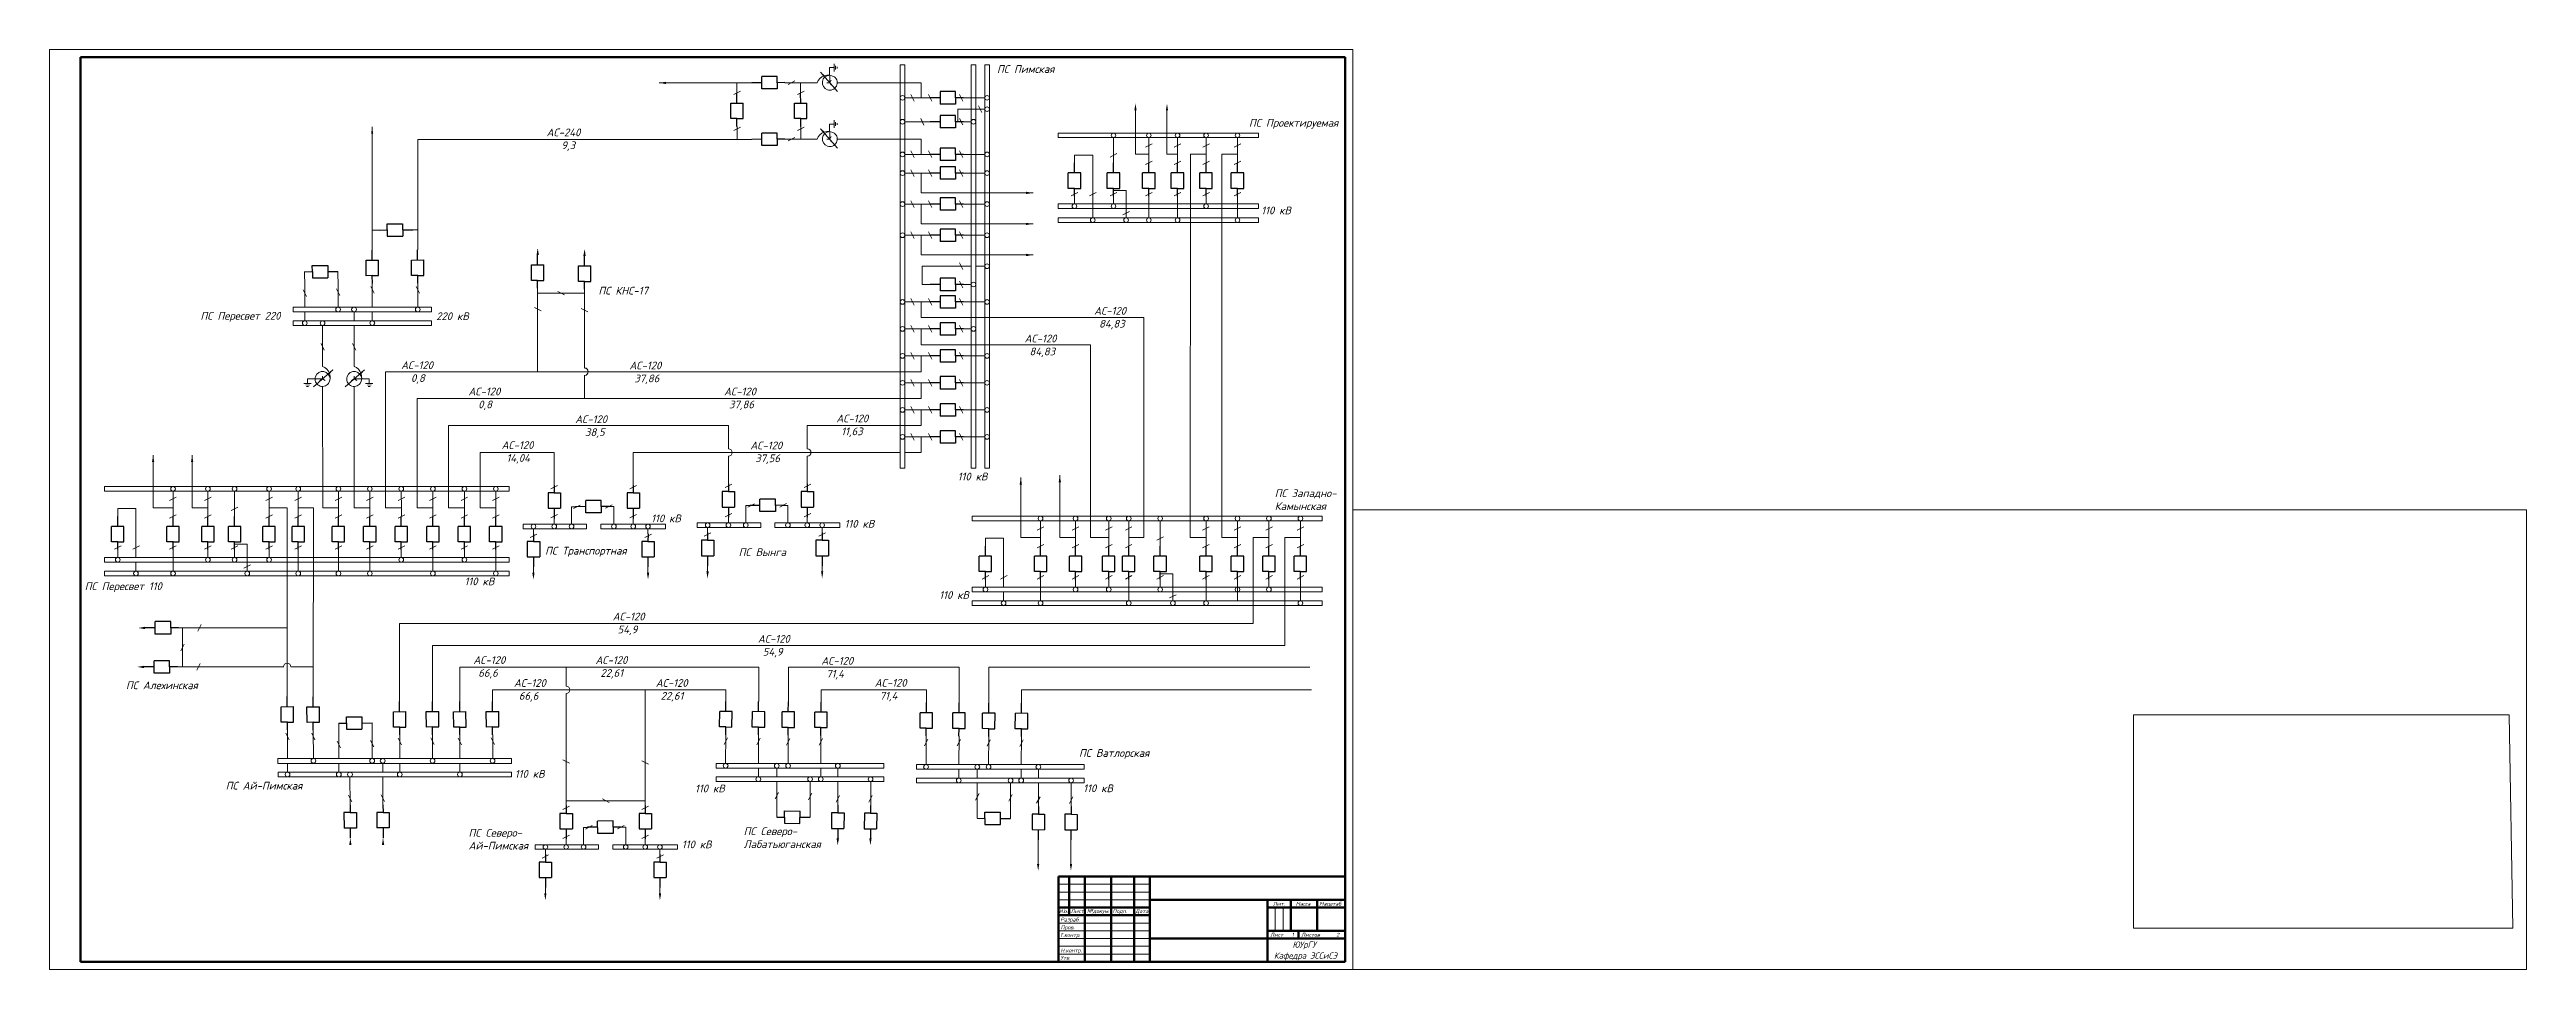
# Model space of a CAD drawing. Header units: millimetres. Extents: x 261 to 2717, y -1617 to -131.
# Drawn here: x 1118 to 2717, y -1617 to -1023 of the extents above; entities that cross this region are included whole.
import ezdxf

# ---------------------------------------------------------------- set-up
doc = ezdxf.new("R2010")
doc.units = ezdxf.units.MM
for name, color, linetype, lineweight in [('рамка толстая', 42, 'Continuous', 50), ('рамка тонкая', 93, 'Continuous', 20), ('текст', 6, 'Continuous', 30), ('тонкая', 7, 'Continuous', 20), ('штриховка', 2, 'Continuous', 20)]:
    doc.layers.add(name, color=color, linetype=linetype, lineweight=lineweight)
doc.layers.add('СХЕМА1', color=7, linetype='Continuous')
doc.styles.add('ГОСТ', font='isocpeui.ttf')
picture_1 = doc.add_image_def('image1.jpg', size_in_pixel=(1789, 701))

msp = doc.modelspace()

# ---------------------------------------------------------------- texts
at = {"layer": 'текст', "color": 18, "true_color": 0x000000, "style": 'ГОСТ'}
for s, height, p in [('Изм.', 2.5, (1769.5, -1581.1)), ('Лист', 2.5, (1777.1, -1581.1)), ('№докум.', 2.5, (1787.7, -1581)), ('Подп.', 2.5, (1804.2, -1581.1)), ('Дата', 2.5, (1818.9, -1581.1)), ('Лит.', 2.5, (1907.6, -1576.3)), ('Масса', 2.5, (1922.4, -1576.3)), ('Масштаб', 2.5, (1937.5, -1576.3)), ('Разраб.', 2.5, (1770.5, -1586.5)), ('Т.контр.', 2.5, (1770.1, -1596.5)), ('Пров.', 2.5, (1770.7, -1591.5)), ('Лист', 2.5, (1905.9, -1596.3)), ('1', 2.5, (1919.7, -1596.2)), ('Листов', 2.5, (1925.9, -1596.3)), ('2', 2.5, (1948.5, -1596.3)), ('Утв.', 2.5, (1770.6, -1611.2)), ('Н.контр.', 2.5, (1770.6, -1606.4)), ('Кафедра ЭССиСЭ', 4, (1908.3, -1610.5)), ('ЮУрГУ', 4, (1920.3, -1603.4))]:
    msp.add_text(s, height=height, dxfattribs=at).set_placement(p)
at = {"layer": 'текст', "color": 18, "lineweight": 15, "true_color": 0x000000, "char_height": 5, "attachment_point": 1, "style": 'ГОСТ'}
for s, width, gutter_width, heights, insert in [('ПС Пимская', 49.403, 12.5, [13.9], (1729.6, -1033.6)), ('ПС Проектируемая', 71.274, 12.5, [14.1], (1892.2, -1068.3)), ('АС-240\\P   9,3', 29.066, 20, [0], (1438.9, -1074.5)), ('110 кВ', 29.477, 12.5, [14.7], (1900.1, -1124.9)), ('ПС КНС-17', 49.403, 12.5, [13.9], (1472.4, -1176.7)), ('ПС Пересвет 220', 58.95, 12.5, [13.5], (1215.6, -1192.9)), ('220 кВ', 29.477, 12.5, [14.7], (1367.7, -1193.2)), (' АС-120\\P  84,83', 29.066, 20, [0], (1789.1, -1189.7)), (' АС-120\\P  84,83', 29.066, 20, [0], (1744.2, -1207.6)), (' АС-120\\P   0,8', 29.066, 20, [0], (1341.9, -1224.8)), (' АС-120\\P  37,86', 29.066, 20, [0], (1489.2, -1225)), (' АС-120\\P   0,8', 29.066, 20, [0], (1385.3, -1241.8)), (' АС-120\\P  37,86', 29.066, 20, [0], (1550.3, -1241.8)), ('АС-120\\P  38,5', 29.066, 20, [0], (1457.4, -1259.7)), (' АС-120\\P  11,63', 29.066, 20, [0], (1622.7, -1259.2)), (' АС-120\\P  14,04', 29.066, 20, [0], (1406.7, -1276.4)), (' АС-120\\P  37,56', 29.066, 20, [0], (1567.2, -1276.6)), ('110 кВ', 29.477, 12.5, [14.7], (1704.2, -1296.7)), ('ПС Западно-\\PКамынская', 49.403, 12.5, [13.9], (1908.8, -1307.5)), ('110 кВ', 29.477, 12.5, [14.7], (1506.4, -1323.7)), ('110 кВ', 29.477, 12.5, [14.7], (1631.2, -1327.2)), ('ПС Транспортная', 58.866, 12.5, [14.3], (1438, -1344.6)), ('ПС Вынга', 49.403, 12.5, [13.9], (1562.9, -1345.5)), ('ПС Пересвет 110', 59.728, 12.5, [13.7], (1140.9, -1367.5)), ('110 кВ', 29.477, 12.5, [14.7], (1386, -1364.4)), ('110 кВ', 29.477, 12.5, [14.7], (1692.3, -1373.2)), (' АС-120\\P  54,9', 29.066, 20, [0], (1478.4, -1387.1)), (' АС-120\\P  54,9', 29.066, 20, [0], (1572.1, -1401.5)), (' АС-120\\P  66,6', 29.066, 20, [0], (1388.5, -1415.2)), (' АС-120\\P  22,61', 29.066, 20, [0], (1467.3, -1415.2)), (' АС-120\\P  71,4', 29.066, 20, [0], (1613, -1415.7)), ('ПС Алехинская', 49.403, 12.5, [13.9], (1167.5, -1431.5)), (' АС-120\\P  66,6', 29.066, 20, [0], (1414.7, -1430)), (' АС-120\\P  22,61', 29.066, 20, [0], (1506.2, -1430)), (' АС-120\\P  71,4', 29.066, 20, [0], (1647.5, -1429.9)), ('ПС Ватлорская', 49.403, 12.5, [13.9], (1782.5, -1475.2)), ('ПС Ай-Пимская', 49.403, 12.5, [13.9], (1231.9, -1496.3)), ('110 кВ', 29.477, 12.5, [14.7], (1418.4, -1488.7)), ('110 кВ', 29.477, 12.5, [14.7], (1534.7, -1498.1)), ('110 кВ', 29.477, 12.5, [14.7], (1785.2, -1498)), ('ПС Северо-\\PАй-Пимская', 49.403, 12.5, [13.9], (1388.6, -1526.7)), ('110 кВ', 29.477, 12.5, [14.7], (1526.2, -1534.2)), ('ПС Северо-\\PЛабатьюганская', 49.403, 12.5, [13.9], (1566.1, -1525.7))]:
    msp.add_mtext_dynamic_manual_height_columns(s, width=width, gutter_width=gutter_width, heights=heights, dxfattribs=dict(at, insert=insert))

# ---------------------------------------------------------------- blocks, each defined once
blk = doc.blocks.new('Выключатель')
for p, q in [((0, 10), (0, 16.5)), ((-4, 0), (-4, 10)), ((-4, 10), (4, 10)), ((0, 0), (-4, 0)), ((0, 0), (4, 0)), ((0, -5), (0, 0)), ((4, 0), (4, 10))]:
    blk.add_line(p, q)

# ---------------------------------------------------------------- linework, layer by layer
at = {"lineweight": 15}
for p, q in [((1621.7, -1044.9), (1621.6, -1035.2)), ((1621.6, -1035.2), (1624.5, -1035.2)), ((1624.6, -1037.6), (1624.5, -1032.8)), ((1625.5, -1036.4), (1625.5, -1034)), ((1626.5, -1035.8), (1626.5, -1034.6)), ((1667.1, -1033.3), (1670.1, -1033.3)), ((1712.9, -1033.3), (1715.9, -1033.3)), ((1721.7, -1033.3), (1724.7, -1033.3)), ((1571.3, -1045), (1511.6, -1045)), ((1561.8, -1045), (1561.8, -1051.6)), ((1592.8, -1044.9), (1613.6, -1044.9)), ((1602.9, -1044.9), (1602.9, -1051.6)), ((1621.7, -1044.9), (1619.7, -1044.9)), ((1621.7, -1044.9), (1622.6, -1043.2)), ((1622.7, -1046.5), (1621.7, -1044.9)), ((1626.5, -1044.9), (1680.7, -1044.9)), ((1624.6, -1074.1), (1624.5, -1069.2)), ((1625.5, -1072.8), (1625.5, -1070.4)), ((1326.4, -1073.4), (1326.4, -1153)), ((1355.8, -1081.5), (1355.8, -1152.9)), ((1571.3, -1081.5), (1355.8, -1081.5)), ((1561.9, -1073.1), (1561.9, -1081.5)), ((1592.8, -1081.4), (1613.6, -1081.4)), ((1603, -1073.1), (1603, -1081.4)), ((1621.7, -1081.3), (1619.7, -1081.3)), ((1621.6, -1071.7), (1624.5, -1071.6)), ((1621.7, -1081.3), (1621.6, -1071.7)), ((1621.7, -1081.3), (1622.6, -1079.7)), ((1622.7, -1083), (1621.7, -1081.3)), ((1626.5, -1072.2), (1626.5, -1071)), ((1626.5, -1081.4), (1680.7, -1081.4)), ((1854.4, -1091.1), (1854.3, -1338.5)), ((1331.1, -1140.1), (1326.4, -1140.1)), ((1352.6, -1140), (1355.8, -1140)), ((1326.5, -1174.5), (1326.5, -1189.8)), ((1355.9, -1174.4), (1355.9, -1189.8)), ((1433.2, -1231.5), (1433.2, -1180.8)), ((1433.2, -1180.8), (1463.5, -1180.8)), ((1463.5, -1229.1), (1463.5, -1181.5)), ((1275.5, -1192.9), (1275.5, -1189.8)), ((1275.5, -1189.8), (1364.8, -1189.8)), ((1275.5, -1192.9), (1364.8, -1192.9)), ((1275.5, -1201.6), (1275.5, -1198.6)), ((1275.5, -1198.6), (1364.8, -1198.6)), ((1294.5, -1198.6), (1294.5, -1198.6)), ((1314.8, -1189.8), (1314.8, -1189.8)), ((1314.8, -1198.6), (1314.8, -1192.9)), ((1326.5, -1192.9), (1326.5, -1198.6)), ((1364.8, -1189.8), (1364.8, -1192.9)), ((1364.8, -1198.6), (1364.8, -1201.6)), ((1680.7, -1196.6), (1824.4, -1196.6)), ((1824.4, -1196.6), (1824.4, -1338.5)), ((1275.5, -1201.6), (1364.8, -1201.6)), ((1294.4, -1228.1), (1294.4, -1201.6)), ((1314.8, -1228.1), (1314.8, -1201.6)), ((1680.7, -1214.1), (1790, -1214.1)), ((1790, -1338.5), (1790, -1214.1)), ((1287.1, -1239.1), (1282.3, -1239.1)), ((1285.9, -1240.1), (1283.5, -1240)), ((1285.3, -1241), (1284.1, -1241)), ((1294.4, -1236.2), (1284.7, -1236.2)), ((1284.7, -1236.2), (1284.7, -1239.1)), ((1292.7, -1237.2), (1294.4, -1236.2)), ((1294.4, -1236.2), (1294.4, -1234.3)), ((1294.4, -1236.2), (1296.1, -1237.2)), ((1294.5, -1319.3), (1294.4, -1241.1)), ((1313.1, -1237.2), (1314.8, -1236.2)), ((1314.8, -1236.2), (1314.8, -1234.3)), ((1314.8, -1236.2), (1324.5, -1236.2)), ((1314.8, -1236.2), (1316.5, -1237.2)), ((1314.8, -1319.3), (1314.8, -1241.1)), ((1322.1, -1239.1), (1326.9, -1239.1)), ((1323.3, -1240.1), (1325.7, -1240)), ((1323.9, -1241), (1325.1, -1241)), ((1324.5, -1236.2), (1324.5, -1239.1)), ((1335.1, -1319.3), (1335.1, -1231.5)), ((1680.7, -1231.5), (1335.1, -1231.5)), ((1463.5, -1248.9), (1463.5, -1233.8)), ((1355.4, -1319.3), (1355.4, -1248.9)), ((1680.7, -1248.9), (1355.4, -1248.9)), ((1375.7, -1319.3), (1375.7, -1266.3)), ((1556.3, -1266.3), (1375.7, -1266.3)), ((1680.7, -1266.3), (1607.2, -1266.3)), ((1185.1, -1319.3), (1185.1, -1285.4)), ((1396.1, -1319.3), (1396.1, -1283.7)), ((1396.1, -1283.7), (1443.9, -1283.7)), ((1494.9, -1283.7), (1667.1, -1283.7)), ((1670.1, -1283.7), (1680.7, -1283.7)), ((1414.8, -1308.6), (1414.8, -1305.6)), ((1745, -1338.5), (1745, -1299.9)), ((1770.1, -1338.5), (1770.1, -1298.4)), ((1271.6, -1319.3), (1271.6, -1441.3)), ((1288.3, -1441.4), (1288.5, -1319.3)), ((1939.5, -1324.8), (1939.5, -1327.8)), ((1895, -1338.5), (1895, -1394)), ((1915.3, -1338.5), (1915.3, -1408.4)), ((1414.8, -1354.4), (1414.8, -1351.4)), ((1414.8, -1363.3), (1414.8, -1360.3)), ((1939.5, -1370.6), (1939.5, -1373.6)), ((1939.5, -1379.5), (1939.5, -1382.5)), ((1204, -1422.1), (1204, -1396.9)), ((1271.6, -1396.9), (1204.6, -1396.9)), ((1344.1, -1444.5), (1344.1, -1394)), ((1344.1, -1394), (1895, -1394)), ((1269.3, -1422.1), (1204, -1422.1)), ((1288.4, -1422.1), (1274, -1422.1)), ((1365.3, -1444.4), (1365.3, -1408.4)), ((1365.3, -1408.4), (1915.3, -1408.4)), ((1382.9, -1444.5), (1382.9, -1422.3)), ((1382.9, -1422.3), (1575.9, -1422.3)), ((1451.6, -1422.3), (1451.6, -1434.5)), ((1575.9, -1444.5), (1575.9, -1422.3)), ((1595, -1444.7), (1595, -1422.3)), ((1595, -1422.3), (1705.3, -1422.3)), ((1705.3, -1422.3), (1705.2, -1445.3)), ((1724.4, -1445.5), (1724.4, -1422.3)), ((1724.4, -1422.3), (1931.5, -1422.3)), ((1554.7, -1436.9), (1404.1, -1436.9)), ((1404.1, -1436.9), (1404.1, -1444.4)), ((1502.6, -1436.9), (1502.6, -1508.5)), ((1554.7, -1444.4), (1554.7, -1436.9)), ((1616.1, -1444.8), (1616.1, -1436.9)), ((1616.1, -1436.9), (1684.1, -1436.9)), ((1684.1, -1436.9), (1684.1, -1445.2)), ((1745.5, -1445.6), (1745.5, -1436.9)), ((1745.5, -1436.9), (1932.6, -1436.9)), ((1451.6, -1439.2), (1451.6, -1508.5)), ((1344.3, -1466), (1344.3, -1481.3)), ((1365.4, -1465.9), (1365.4, -1481.3)), ((1383, -1466), (1383, -1481.3)), ((1404.2, -1465.9), (1404.2, -1481.3)), ((1265.6, -1481.3), (1416.3, -1481.3)), ((1265.6, -1481.3), (1265.6, -1484.4)), ((1265.7, -1484.4), (1265.6, -1484.4)), ((1265.6, -1484.4), (1416.3, -1484.4)), ((1344.3, -1484.4), (1344.3, -1490)), ((1383, -1484.4), (1383, -1490)), ((1416.3, -1484.4), (1416.3, -1481.3)), ((1548.4, -1484.4), (1548.4, -1484.4)), ((1548.4, -1487.4), (1548.4, -1484.4)), ((1548.4, -1484.4), (1656.5, -1484.4)), ((1656.5, -1487.4), (1656.5, -1484.4)), ((1677.7, -1485.1), (1677.7, -1485.1)), ((1677.7, -1488.2), (1677.7, -1485.1)), ((1677.7, -1485.1), (1785.8, -1485.1)), ((1785.8, -1488.2), (1785.8, -1485.1)), ((1265.7, -1490), (1416.3, -1490)), ((1265.7, -1490), (1265.7, -1493.1)), ((1265.7, -1493.1), (1265.7, -1493.1)), ((1265.7, -1493.1), (1416.3, -1493.1)), ((1416.3, -1493.1), (1416.3, -1490)), ((1548.3, -1493.1), (1548.3, -1493.1)), ((1548.3, -1496.2), (1548.3, -1493.1)), ((1548.3, -1493.1), (1656.5, -1493.1)), ((1548.3, -1496.2), (1656.5, -1496.2)), ((1548.4, -1487.4), (1656.5, -1487.4)), ((1626.9, -1493.1), (1626.9, -1487.4)), ((1626.9, -1511.4), (1626.9, -1496.2)), ((1648.1, -1511.6), (1648.1, -1496.2)), ((1656.5, -1496.2), (1656.5, -1493.1)), ((1677.7, -1488.2), (1785.8, -1488.2)), ((1677.7, -1493.9), (1677.7, -1493.9)), ((1677.7, -1496.9), (1677.7, -1493.9)), ((1677.7, -1493.9), (1785.8, -1493.9)), ((1677.7, -1496.9), (1785.8, -1496.9)), ((1756.3, -1493.9), (1756.3, -1488.2)), ((1756.3, -1512.2), (1756.3, -1496.9)), ((1777.4, -1512.3), (1777.4, -1496.9)), ((1785.8, -1496.9), (1785.8, -1493.9)), ((1502.6, -1508.5), (1451.6, -1508.5)), ((1756.2, -1533.7), (1756.2, -1549.3)), ((1777.3, -1533.7), (1777.3, -1549.3))]:
    msp.add_line(p, q, dxfattribs=at)
at = {"color": 18, "lineweight": 15, "true_color": 0x000000}
for p, q in [((1282.9, -1176.5), (1282.8, -1166.9)), ((1282.9, -1176.5), (1282.9, -1189.8)), ((1304.4, -1176.4), (1304.3, -1166.8)), ((1304.4, -1176.4), (1304.4, -1189.8)), ((1282.9, -1192.9), (1282.9, -1198.6)), ((1287.2, -1201.6), (1287.2, -1201.6)), ((1271.7, -1462.8), (1271.8, -1481.3)), ((1288.4, -1462.9), (1288.5, -1481.3)), ((1304.8, -1468), (1304.8, -1458.4)), ((1304.8, -1468), (1304.9, -1481.3)), ((1326.3, -1467.8), (1326.3, -1458.3)), ((1326.3, -1467.8), (1326.4, -1481.3)), ((1554.6, -1465.9), (1554.5, -1484.4)), ((1575.7, -1466), (1575.6, -1484.4)), ((1594.9, -1466.2), (1594.8, -1484.4)), ((1616, -1466.3), (1615.9, -1484.4)), ((1683.9, -1466.7), (1683.9, -1485.1)), ((1705.1, -1466.8), (1705, -1485.1)), ((1724.3, -1467), (1724.2, -1485.1)), ((1745.4, -1467.1), (1745.3, -1485.1)), ((1270.5, -1484.3), (1270.5, -1484.3)), ((1271.8, -1484.4), (1271.8, -1490)), ((1304.9, -1484.4), (1304.9, -1490)), ((1333.3, -1490), (1333.2, -1484.4)), ((1553.3, -1484.4), (1553.3, -1484.4)), ((1553.3, -1484.4), (1553.3, -1484.4)), ((1587.6, -1484.4), (1587.6, -1484.4)), ((1682.6, -1485.2), (1682.6, -1485.2)), ((1682.6, -1485.2), (1682.6, -1485.2)), ((1716.9, -1485.1), (1716.9, -1485.1)), ((1270.6, -1493), (1270.6, -1493.1)), ((1270.6, -1493), (1270.6, -1493.1)), ((1276.8, -1490), (1276.8, -1490)), ((1304.9, -1493.1), (1304.9, -1493.1)), ((1312.2, -1511.2), (1312.1, -1493.1)), ((1333.3, -1511.1), (1333.3, -1493.1)), ((1553.2, -1493.2), (1553.2, -1493.1)), ((1559.5, -1487.4), (1559.5, -1487.5)), ((1575.6, -1487.4), (1575.6, -1493.1)), ((1587.5, -1493.1), (1587.6, -1487.4)), ((1587.5, -1509.5), (1587.5, -1496.2)), ((1609, -1509.6), (1609, -1496.2)), ((1615.9, -1487.4), (1615.9, -1493.1)), ((1682.6, -1493.9), (1682.6, -1493.9)), ((1688.8, -1488.2), (1688.8, -1488.3)), ((1705, -1488.2), (1705, -1493.9)), ((1716.9, -1493.9), (1716.9, -1488.2)), ((1716.9, -1510.3), (1716.9, -1496.9)), ((1738.4, -1510.4), (1738.4, -1496.9)), ((1745.3, -1488.2), (1745.3, -1493.9)), ((1587.5, -1509.5), (1587.5, -1519.1)), ((1609, -1509.6), (1609, -1519.2)), ((1716.9, -1510.3), (1716.8, -1519.8)), ((1738.4, -1510.4), (1738.3, -1519.9))]:
    msp.add_line(p, q, dxfattribs=at)
at = {"color": 242, "lineweight": 15, "true_color": 0xcd2027}
for p, q in [((2462.9, -1453.1), (2462.9, -1590.9)), ((2462.9, -1453.1), (2705.4, -1453.1)), ((2705.4, -1453.1), (2707.8, -1590.9)), ((2462.9, -1590.9), (2707.8, -1590.9))]:
    msp.add_line(p, q, dxfattribs=at)
at = {"lineweight": 15}
for centre, radius in [((1668.6, -1054.7), 1.5), ((1723.2, -1054.7), 1.5), ((1668.6, -1070.1), 1.5), ((1714.4, -1070.1), 1.5), ((1723.2, -1062), 1.5), ((1804.8, -1078.9), 1.5), ((1827.6, -1078.9), 1.5), ((1846.1, -1078.9), 1.5), ((1864.5, -1078.9), 1.5), ((1884.8, -1078.9), 1.5), ((1668.6, -1091.2), 1.5), ((1668.6, -1103.3), 1.5), ((1723.2, -1091.2), 1.5), ((1723.2, -1103.3), 1.5), ((1668.6, -1123.3), 1.5), ((1723.2, -1123.3), 1.5), ((1779.6, -1124.7), 1.5), ((1791.4, -1133.6), 1.5), ((1804.8, -1124.7), 1.5), ((1812.9, -1133.6), 1.5), ((1827.6, -1133.6), 1.5), ((1846.1, -1133.6), 1.5), ((1864.5, -1124.7), 1.5), ((1884.8, -1133.6), 1.5), ((1668.6, -1143.4), 1.5), ((1723.2, -1143.4), 1.5), ((1723.2, -1163.4), 1.5), ((1714.4, -1175.2), 1.5), ((1282.9, -1200.1), 1.53), ((1294.4, -1200.1), 1.53), ((1304.4, -1191.4), 1.53), ((1314.7, -1191.4), 1.53), ((1326.5, -1200.1), 1.53), ((1355.8, -1191.4), 1.53), ((1668.6, -1186.5), 1.5), ((1723.2, -1186.5), 1.5), ((1668.6, -1203.9), 1.5), ((1714.4, -1203.9), 1.5), ((1668.6, -1221.3), 1.5), ((1723.2, -1221.3), 1.5), ((1668.6, -1238.7), 1.5), ((1723.2, -1238.7), 1.5), ((1668.6, -1256.2), 1.5), ((1723.2, -1256.2), 1.5), ((1668.6, -1273.6), 1.5), ((1723.2, -1273.6), 1.5), ((1197.9, -1307.1), 1.5), ((1220.4, -1307.1), 1.5), ((1237.6, -1307.1), 1.5), ((1259.9, -1307.1), 1.5), ((1278.7, -1307.1), 1.5), ((1304.6, -1307.1), 1.5), ((1324.9, -1307.1), 1.5), ((1345.2, -1307.1), 1.5), ((1365.6, -1307.1), 1.5), ((1385.9, -1307.1), 1.5), ((1406.2, -1307.1), 1.5), ((1757.7, -1326.3), 1.5), ((1780.3, -1326.3), 1.5), ((1801.7, -1326.3), 1.5), ((1814.6, -1326.3), 1.5), ((1834.9, -1326.3), 1.5), ((1864.5, -1326.3), 1.5), ((1884.8, -1326.3), 1.5), ((1905.1, -1326.3), 1.5), ((1925.4, -1326.3), 1.5), ((1162.2, -1352.9), 1.5), ((1220.4, -1352.9), 1.5), ((1237.6, -1352.9), 1.5), ((1259.9, -1352.9), 1.5), ((1345.2, -1352.9), 1.5), ((1385.9, -1352.9), 1.5), ((1174, -1361.8), 1.5), ((1197.9, -1361.8), 1.5), ((1245.8, -1361.8), 1.5), ((1278.7, -1361.8), 1.5), ((1304.6, -1361.8), 1.5), ((1324.9, -1361.8), 1.5), ((1365.6, -1361.8), 1.5), ((1406.2, -1361.8), 1.5), ((1722.1, -1372.1), 1.5), ((1780.3, -1372.1), 1.5), ((1801.7, -1372.1), 1.5), ((1834.9, -1372.1), 1.5), ((1884.8, -1372.1), 1.5), ((1905.1, -1372.1), 1.5), ((1733.9, -1381), 1.5), ((1757.7, -1381), 1.5), ((1814.6, -1381), 1.5), ((1843.1, -1381), 1.5), ((1864.5, -1381), 1.5), ((1925.4, -1381), 1.5), ((1288.5, -1482.8), 1.53), ((1326.4, -1482.8), 1.53), ((1333.2, -1482.8), 1.53), ((1365.4, -1482.8), 1.53), ((1404.1, -1482.8), 1.53), ((1554.5, -1485.9), 1.53), ((1587.5, -1485.9), 1.53), ((1594.8, -1485.9), 1.53), ((1626.9, -1485.9), 1.53), ((1683.8, -1486.7), 1.53), ((1716.9, -1486.7), 1.53), ((1724.2, -1486.7), 1.53), ((1756.3, -1486.7), 1.53), ((1271.8, -1491.6), 1.53), ((1304.9, -1491.6), 1.53), ((1312.1, -1491.6), 1.53), ((1344.2, -1491.6), 1.53), ((1383, -1491.6), 1.53), ((1575.6, -1494.6), 1.53), ((1609, -1494.6), 1.53), ((1615.9, -1494.6), 1.53), ((1648, -1494.6), 1.53), ((1704.9, -1495.4), 1.53), ((1738.4, -1495.4), 1.53), ((1745.2, -1495.4), 1.53), ((1777.4, -1495.4), 1.53)]:
    msp.add_circle(centre, radius, dxfattribs=at)
at = {"color": 18, "lineweight": 15, "true_color": 0x000000}
for centre in [(1430.5, -1331.4), (1443.9, -1331.4), (1455.1, -1331.4), (1482.4, -1331.4), (1494.9, -1331.4), (1504.4, -1331.4), (1542.9, -1330.6), (1556.3, -1330.6), (1567.5, -1330.6), (1594.7, -1330.6), (1607.2, -1330.6), (1616.8, -1330.6), (1438.2, -1538.4), (1451.6, -1538.4), (1462.8, -1538.4), (1490, -1538.4), (1502.6, -1538.4), (1512.1, -1538.4)]:
    msp.add_circle(centre, 1.5, dxfattribs=at)
at = {"lineweight": 15}
for centre, radius, start, end in [((1620.7, -1047.7), 7.68, 59.6801, 159.0453), ((1621.7, -1044.9), 4.84, 90.3004, 52.576), ((1620.7, -1084.1), 7.68, 59.6801, 159.0453), ((1621.7, -1081.3), 4.84, 90.3004, 52.576), ((1291.6, -1235.3), 7.68, 329.6801, 69.0453), ((1312, -1235.3), 7.68, 329.6801, 69.0453), ((1463.5, -1231.5), 2.36, 270, 90), ((1294.4, -1236.2), 4.84, 0.3004, 322.576), ((1314.8, -1236.2), 4.84, 0.3004, 322.576), ((1556.3, -1283.7), 2.36, 270, 90), ((1607.2, -1283.7), 2.36, 270, 90), ((1271.6, -1422.1), 2.36, 0, 180), ((1451.6, -1436.9), 2.36, 270, 90)]:
    msp.add_arc(centre, radius, start, end, dxfattribs=at)
at = {"layer": 'рамка толстая', "color": 18, "true_color": 0x000000}
for p, q in [((1954.2, -1028.5), (1138.2, -1028.5)), ((1138.2, -1028.5), (1138.2, -1612.5)), ((1954.2, -1612.5), (1954.2, -1028.5)), ((1138.2, -1325.5), (1138.2, -1612.5)), ((1954.2, -1557.5), (1769.2, -1557.5)), ((1769.2, -1557.5), (1769.2, -1612.5)), ((1776.2, -1557.5), (1776.2, -1582.5)), ((1786.2, -1557.5), (1786.2, -1612.5)), ((1803.2, -1557.5), (1803.2, -1612.5)), ((1818.2, -1557.5), (1818.2, -1612.5)), ((1828.2, -1557.5), (1828.2, -1612.5)), ((1954.2, -1612.5), (1954.2, -1557.5)), ((1828.2, -1577.5), (1769.2, -1577.5)), ((1954.2, -1572.5), (1828.2, -1572.5)), ((1904.2, -1612.5), (1904.2, -1572.5)), ((1954.2, -1577.5), (1904.2, -1577.5)), ((1919.2, -1592.5), (1919.2, -1572.5)), ((1936.2, -1592.5), (1936.2, -1572.5)), ((1828.2, -1582.5), (1769.2, -1582.5)), ((1954.2, -1597.5), (1828.2, -1597.5)), ((1954.2, -1592.5), (1904.2, -1592.5)), ((1924.2, -1597.5), (1924.2, -1592.5)), ((1138.2, -1612.5), (1533.2, -1612.5)), ((1138.2, -1612.5), (1954.2, -1612.5)), ((1348.2, -1612.5), (1533.2, -1612.5))]:
    msp.add_line(p, q, dxfattribs=at)
at = {"layer": 'рамка тонкая', "color": 18, "true_color": 0x000000}
for p, q in [((1959.2, -1023.5), (1118.2, -1023.5)), ((1118.2, -1023.5), (1118.2, -1617.5)), ((1959.2, -1023.5), (1959.2, -1617.5)), ((1828.2, -1562.5), (1769.2, -1562.5)), ((1828.2, -1567.5), (1769.2, -1567.5)), ((1828.2, -1572.5), (1769.2, -1572.5)), ((1909.2, -1592.5), (1909.2, -1577.5)), ((1914.2, -1592.5), (1914.2, -1577.5)), ((1828.2, -1587.5), (1769.2, -1587.5)), ((1828.2, -1592.5), (1769.2, -1592.5)), ((1828.2, -1597.5), (1769.2, -1597.5)), ((1828.2, -1602.5), (1769.2, -1602.5)), ((1828.2, -1607.5), (1769.2, -1607.5)), ((1118.2, -1617.5), (1959.2, -1617.5))]:
    msp.add_line(p, q, dxfattribs=at)
at = {"layer": 'СХЕМА1', "color": 18, "lineweight": 15, "true_color": 0x000000}
for p, q in [((1559.7, -1052.6), (1564, -1050.4)), ((1594.8, -1046), (1599.1, -1043.8)), ((1600.8, -1052.6), (1605.1, -1050.4)), ((1559.7, -1075.8), (1564, -1073.7)), ((1594.8, -1082.4), (1599.1, -1080.3)), ((1600.9, -1075.8), (1605.1, -1073.7)), ((1284, -1182.9), (1281.8, -1178.6)), ((1305.5, -1182.4), (1303.3, -1178.1)), ((1325.5, -1176.6), (1327.6, -1180.9)), ((1354.8, -1176.5), (1357, -1180.8)), ((1295.5, -1217.7), (1293.4, -1213.4)), ((1315.8, -1217.7), (1313.7, -1213.4)), ((1270.7, -1464.9), (1272.8, -1469.2)), ((1287.4, -1465), (1289.5, -1469.3)), ((1305.9, -1474.3), (1303.8, -1470)), ((1327.4, -1473.8), (1325.3, -1469.6)), ((1343.2, -1468.1), (1345.3, -1472.4)), ((1364.3, -1468), (1366.5, -1472.3)), ((1382, -1468.1), (1384.1, -1472.4)), ((1403.1, -1468), (1405.3, -1472.3)), ((1555.6, -1468), (1553.5, -1472.3)), ((1576.7, -1468.1), (1574.6, -1472.4)), ((1595.9, -1468.3), (1593.8, -1472.6)), ((1617.1, -1468.4), (1614.9, -1472.7)), ((1685, -1468.7), (1682.8, -1473)), ((1706.1, -1468.9), (1704, -1473.1)), ((1725.3, -1469.1), (1723.2, -1473.3)), ((1746.4, -1469.2), (1744.3, -1473.5)), ((1313.3, -1509.2), (1311.1, -1504.9)), ((1334.4, -1509.1), (1332.2, -1504.8)), ((1588.6, -1503.1), (1586.5, -1507.4)), ((1610.1, -1503.6), (1608, -1507.9)), ((1625.9, -1509.4), (1628, -1505.1)), ((1647, -1509.5), (1649.1, -1505.2)), ((1718, -1503.9), (1715.8, -1508.2)), ((1739.5, -1504.4), (1737.3, -1508.7)), ((1755.2, -1510.2), (1757.4, -1505.9)), ((1776.4, -1510.3), (1778.5, -1506))]:
    msp.add_line(p, q, dxfattribs=at)
at = {"layer": 'СХЕМА1', "lineweight": 15}
for p, q in [((1674, -1052.5), (1676.1, -1056.8)), ((1685.3, -1052.5), (1687.5, -1056.8)), ((1705.5, -1052.5), (1707.6, -1056.8)), ((1680.4, -1068), (1682.5, -1072.3)), ((1705.5, -1068), (1707.6, -1072.2)), ((1717.7, -1059.8), (1719.9, -1064.1)), ((1829.8, -1084.3), (1825.5, -1086.5)), ((1848.2, -1084.3), (1843.9, -1086.5)), ((1866.7, -1084.3), (1862.4, -1086.5)), ((1887, -1084.3), (1882.7, -1086.5)), ((1674, -1089), (1676.1, -1093.3)), ((1674, -1101.2), (1676.1, -1105.4)), ((1685.3, -1089), (1687.5, -1093.3)), ((1685.3, -1101.2), (1687.5, -1105.4)), ((1705.5, -1089), (1707.6, -1093.3)), ((1705.5, -1101.2), (1707.6, -1105.4)), ((1806.9, -1090.7), (1802.6, -1092.9)), ((1829.8, -1095.6), (1825.5, -1097.8)), ((1848.2, -1095.6), (1843.9, -1097.8)), ((1866.7, -1095.6), (1862.4, -1097.8)), ((1887, -1095.6), (1882.7, -1097.8)), ((1781.8, -1115.8), (1777.5, -1118)), ((1793.6, -1115.8), (1789.3, -1118)), ((1806.9, -1115.8), (1802.6, -1118)), ((1829.8, -1115.8), (1825.5, -1118)), ((1848.2, -1115.8), (1843.9, -1118)), ((1866.7, -1115.8), (1862.4, -1118)), ((1887, -1115.8), (1882.7, -1118)), ((1674, -1121.2), (1676.1, -1125.5)), ((1685.3, -1121.2), (1687.5, -1125.5)), ((1705.5, -1121.2), (1707.6, -1125.5)), ((1815.1, -1128.1), (1810.8, -1130.2)), ((1674, -1141.2), (1676.1, -1145.5)), ((1685.3, -1141.2), (1687.5, -1145.5)), ((1705.5, -1141.2), (1707.6, -1145.5)), ((1705.5, -1161.2), (1707.6, -1165.5)), ((1446.2, -1179.8), (1450.5, -1181.9)), ((1705.5, -1173.1), (1707.6, -1177.3)), ((1431.1, -1190.1), (1435.4, -1192.3)), ((1461.3, -1190.8), (1465.6, -1192.9)), ((1674, -1184.3), (1676.1, -1188.6)), ((1685.3, -1184.3), (1687.5, -1188.6)), ((1705.5, -1184.3), (1707.6, -1188.6)), ((1674, -1201.7), (1676.1, -1206)), ((1685.3, -1201.7), (1687.5, -1206)), ((1705.5, -1201.7), (1707.6, -1206)), ((1674, -1219.2), (1676.1, -1223.4)), ((1685.3, -1219.2), (1687.5, -1223.4)), ((1705.5, -1219.2), (1707.6, -1223.4)), ((1674, -1236.6), (1676.1, -1240.9)), ((1685.3, -1236.6), (1687.5, -1240.9)), ((1705.5, -1236.6), (1707.6, -1240.9)), ((1674, -1254), (1676.1, -1258.3)), ((1685.3, -1254), (1687.5, -1258.3)), ((1705.5, -1254), (1707.6, -1258.3)), ((1674, -1271.4), (1676.1, -1275.7)), ((1685.3, -1271.4), (1687.5, -1275.7)), ((1705.5, -1271.4), (1707.6, -1275.7)), ((1441.8, -1307.1), (1446.1, -1304.9)), ((1492.7, -1307.1), (1497, -1304.9)), ((1554.2, -1306.3), (1558.4, -1304.2)), ((1605.1, -1306.3), (1609.4, -1304.2)), ((1200, -1312.5), (1195.7, -1314.7)), ((1200, -1323.9), (1195.7, -1326)), ((1222.6, -1312.5), (1218.3, -1314.7)), ((1222.6, -1323.9), (1218.3, -1326)), ((1239.7, -1318.9), (1235.5, -1321.1)), ((1262, -1312.5), (1257.7, -1314.7)), ((1262, -1323.9), (1257.7, -1326)), ((1280.9, -1312.5), (1276.6, -1314.7)), ((1280.9, -1323.9), (1276.6, -1326)), ((1306.8, -1312.5), (1302.5, -1314.7)), ((1306.8, -1323.9), (1302.5, -1326)), ((1327.1, -1312.5), (1322.8, -1314.7)), ((1327.1, -1323.9), (1322.8, -1326)), ((1347.4, -1312.5), (1343.1, -1314.7)), ((1347.4, -1323.9), (1343.1, -1326)), ((1367.7, -1312.5), (1363.4, -1314.7)), ((1367.7, -1323.9), (1363.4, -1326)), ((1388, -1312.5), (1383.8, -1314.7)), ((1388, -1323.9), (1383.8, -1326)), ((1408.4, -1312.5), (1404.1, -1314.7)), ((1408.4, -1323.9), (1404.1, -1326)), ((1441.8, -1325.9), (1446.1, -1323.8)), ((1456.4, -1319.8), (1460.7, -1317.6)), ((1477, -1319.6), (1481.3, -1317.5)), ((1492.7, -1325.9), (1497, -1323.8)), ((1554.2, -1325.2), (1558.4, -1323)), ((1568.8, -1319), (1573.1, -1316.9)), ((1589.4, -1318.9), (1593.7, -1316.7)), ((1605.1, -1325.2), (1609.4, -1323)), ((1428.3, -1338.5), (1432.6, -1336.4)), ((1502.3, -1338.5), (1506.6, -1336.4)), ((1540.7, -1337.7), (1545, -1335.6)), ((1614.7, -1337.7), (1618.9, -1335.6)), ((1759.9, -1331.7), (1755.6, -1333.9)), ((1782.4, -1331.7), (1778.1, -1333.9)), ((1803.9, -1331.7), (1799.6, -1333.9)), ((1816.7, -1331.7), (1812.5, -1333.9)), ((1837.1, -1338.2), (1832.8, -1340.3)), ((1866.6, -1331.7), (1862.3, -1333.9)), ((1886.9, -1331.7), (1882.7, -1333.9)), ((1907.3, -1331.7), (1903, -1333.9)), ((1927.6, -1331.7), (1923.3, -1333.9)), ((1164.4, -1344), (1160.1, -1346.2)), ((1176.2, -1344), (1171.9, -1346.2)), ((1200, -1344), (1195.7, -1346.2)), ((1222.6, -1344), (1218.3, -1346.2)), ((1239.7, -1344), (1235.5, -1346.2)), ((1247.9, -1356.3), (1243.6, -1358.4)), ((1262, -1344), (1257.7, -1346.2)), ((1280.9, -1344), (1276.6, -1346.2)), ((1306.8, -1344), (1302.5, -1346.2)), ((1327.1, -1344), (1322.8, -1346.2)), ((1347.4, -1344), (1343.1, -1346.2)), ((1367.7, -1344), (1363.4, -1346.2)), ((1388, -1344), (1383.8, -1346.2)), ((1408.4, -1344), (1404.1, -1346.2)), ((1759.9, -1343.1), (1755.6, -1345.2)), ((1782.4, -1343.1), (1778.1, -1345.2)), ((1803.9, -1343.1), (1799.6, -1345.2)), ((1816.7, -1343.1), (1812.5, -1345.2)), ((1866.6, -1343.1), (1862.3, -1345.2)), ((1886.9, -1343.1), (1882.7, -1345.2)), ((1907.3, -1343.1), (1903, -1345.2)), ((1927.6, -1343.1), (1923.3, -1345.2)), ((1724.3, -1363.2), (1720, -1365.4)), ((1736.1, -1363.2), (1731.8, -1365.4)), ((1759.9, -1363.2), (1755.6, -1365.4)), ((1782.4, -1363.2), (1778.1, -1365.4)), ((1803.9, -1363.2), (1799.6, -1365.4)), ((1816.7, -1363.2), (1812.5, -1365.4)), ((1837.1, -1363.2), (1832.8, -1365.4)), ((1866.6, -1363.2), (1862.3, -1365.4)), ((1886.9, -1363.2), (1882.7, -1365.4)), ((1907.3, -1363.2), (1903, -1365.4)), ((1927.6, -1363.2), (1923.3, -1365.4)), ((1845.2, -1375.5), (1841, -1377.6)), ((1213.9, -1399.1), (1216, -1394.8)), ((1202.9, -1411.7), (1205, -1407.4)), ((1213.2, -1424.3), (1215.4, -1420)), ((1453.8, -1484.2), (1449.5, -1482.1)), ((1504.7, -1484.9), (1500.4, -1482.7)), ((1449.5, -1514.1), (1453.8, -1512)), ((1479.3, -1509.6), (1475, -1507.4)), ((1500.4, -1514.1), (1504.7, -1512)), ((1449.5, -1533), (1453.8, -1530.8)), ((1464.1, -1526.8), (1468.4, -1524.6)), ((1484.7, -1526.7), (1489, -1524.5)), ((1500.4, -1533), (1504.7, -1530.8)), ((1436, -1545.5), (1440.3, -1543.4)), ((1510, -1545.5), (1514.3, -1543.4))]:
    msp.add_line(p, q, dxfattribs=at)
for points in [[(1516.1, -1044.3), (1516.1, -1045.8), (1511.6, -1045)], [(1819.7, -1062.8), (1818.2, -1062.8), (1819, -1058.4)], [(1840, -1062.8), (1838.6, -1062.8), (1839.3, -1058.4)], [(1327.1, -1077.9), (1325.7, -1077.9), (1326.4, -1073.4)], [(1748.4, -1116.8), (1748.4, -1115.3), (1752.9, -1116.1)], [(1748.4, -1136.8), (1748.4, -1135.4), (1752.9, -1136.1)], [(1434, -1156.1), (1432.5, -1156.1), (1433.2, -1151.6)], [(1464.2, -1156.7), (1462.7, -1156.7), (1463.5, -1152.3)], [(1748.4, -1156.9), (1748.4, -1155.4), (1752.9, -1156.1)], [(1185.8, -1289.9), (1184.3, -1289.9), (1185.1, -1285.4)], [(1211, -1289.9), (1209.5, -1289.9), (1210.2, -1285.4)], [(1745.7, -1304.4), (1744.2, -1304.4), (1745, -1299.9)], [(1770.9, -1302.9), (1769.4, -1302.9), (1770.1, -1298.4)], [(1429.7, -1361.3), (1431.2, -1361.3), (1430.5, -1365.7)], [(1503.7, -1361.3), (1505.2, -1361.3), (1504.4, -1365.7)], [(1542.1, -1360.5), (1543.6, -1360.5), (1542.8, -1365)], [(1616.1, -1360.5), (1617.5, -1360.5), (1616.8, -1365)], [(1179.9, -1396.2), (1179.9, -1397.7), (1175.4, -1397)], [(1179.2, -1421.4), (1179.2, -1422.9), (1174.8, -1422.1)], [(1313.1, -1537.2), (1311.6, -1537.2), (1312.3, -1532.7)], [(1334.2, -1537.1), (1332.7, -1537.1), (1333.4, -1532.6)], [(1627.6, -1532.9), (1626.1, -1532.9), (1626.8, -1537.4)], [(1648.7, -1532.8), (1647.2, -1532.8), (1647.9, -1537.3)], [(1755.4, -1549.3), (1756.9, -1549.3), (1756.2, -1553.7)], [(1776.6, -1549.3), (1778.1, -1549.3), (1777.3, -1553.7)], [(1437.4, -1568.3), (1438.9, -1568.3), (1438.2, -1572.8)], [(1511.4, -1568.3), (1512.9, -1568.3), (1512.1, -1572.8)]]:
    msp.add_solid(points, dxfattribs=at)
at = {"layer": 'тонкая', "color": 18, "lineweight": 15, "true_color": 0x000000}
for p, q in [((1626.7, -1050.7), (1615.8, -1038.2)), ((1626.7, -1087.2), (1615.8, -1074.6)), ((1288.6, -1241.3), (1301.1, -1230.4)), ((1309, -1241.3), (1321.5, -1230.4))]:
    msp.add_line(p, q, dxfattribs=at)
for points in [[(1617.4, -1040.9), (1618.3, -1040.1), (1615.5, -1037.8)], [(1617.4, -1077.3), (1618.3, -1076.5), (1615.5, -1074.2)], [(1298.4, -1231.9), (1299.2, -1232.8), (1301.5, -1230)], [(1318.8, -1231.9), (1319.6, -1232.8), (1321.9, -1230)]]:
    msp.add_solid(points, dxfattribs=at)
at = {"layer": 'штриховка', "color": 0, "lineweight": 15}
for p, q in [((1667.1, -1033.3), (1667.1, -1293.8)), ((1670.1, -1033.3), (1670.1, -1293.8)), ((1712.9, -1033.3), (1712.9, -1293.8)), ((1715.9, -1033.3), (1715.9, -1293.8)), ((1721.7, -1033.3), (1721.7, -1293.8)), ((1724.7, -1033.3), (1724.7, -1293.8)), ((1681.4, -1054.7), (1670.1, -1054.7)), ((1680.7, -1054.7), (1680.7, -1044.9)), ((1686.4, -1054.7), (1681.4, -1054.7)), ((1712.9, -1054.7), (1707.9, -1054.7)), ((1721.7, -1054.7), (1712.9, -1054.7)), ((1681.4, -1070.1), (1670.1, -1070.1)), ((1686.4, -1070.1), (1681.4, -1070.1)), ((1712.9, -1062), (1704.3, -1062)), ((1704.3, -1062), (1704.3, -1070.1)), ((1712.9, -1070.1), (1707.9, -1070.1)), ((1721.7, -1062), (1712.9, -1062)), ((1819, -1091.1), (1819, -1062.8)), ((1839.3, -1062.8), (1839.3, -1091.1)), ((1680.7, -1091.2), (1680.7, -1081.4)), ((1898.3, -1077.4), (1769, -1077.4)), ((1769, -1077.4), (1769, -1080.4)), ((1898.3, -1080.4), (1769, -1080.4)), ((1804.8, -1091.7), (1804.8, -1080.4)), ((1827.6, -1091.7), (1827.6, -1080.4)), ((1846.1, -1091.7), (1846.1, -1080.4)), ((1864.5, -1091.7), (1864.5, -1080.4)), ((1884.8, -1091.7), (1884.8, -1080.4)), ((1898.3, -1077.4), (1898.3, -1080.4)), ((1681.4, -1091.2), (1670.1, -1091.2)), ((1686.4, -1091.2), (1681.4, -1091.2)), ((1712.9, -1091.2), (1707.9, -1091.2)), ((1721.7, -1091.2), (1712.9, -1091.2)), ((1779.6, -1096.7), (1779.6, -1091.7)), ((1791.4, -1091.7), (1779.6, -1091.7)), ((1791.4, -1132.1), (1791.4, -1091.7)), ((1804.8, -1096.7), (1804.8, -1091.7)), ((1827.6, -1091.1), (1819, -1091.1)), ((1827.6, -1096.7), (1827.6, -1091.7)), ((1846.1, -1091.1), (1839.3, -1091.1)), ((1846.1, -1096.7), (1846.1, -1091.7)), ((1864.5, -1091.1), (1854.4, -1091.1)), ((1864.5, -1096.7), (1864.5, -1091.7)), ((1884.8, -1091.1), (1874.7, -1091.1)), ((1874.7, -1091.1), (1874.7, -1338.5)), ((1884.8, -1096.7), (1884.8, -1091.7)), ((1681.4, -1103.3), (1670.1, -1103.3)), ((1680.7, -1103.3), (1680.7, -1116.1)), ((1680.7, -1116.1), (1752.9, -1116.1)), ((1686.4, -1103.3), (1681.4, -1103.3)), ((1712.9, -1103.3), (1707.9, -1103.3)), ((1721.7, -1103.3), (1712.9, -1103.3)), ((1779.6, -1123.2), (1779.6, -1118.2)), ((1812.9, -1114.6), (1804.8, -1114.6)), ((1804.8, -1123.2), (1804.8, -1118.2)), ((1812.9, -1123.2), (1812.9, -1114.6)), ((1827.6, -1123.2), (1827.6, -1118.2)), ((1846.1, -1123.2), (1846.1, -1118.2)), ((1864.5, -1123.2), (1864.5, -1118.2)), ((1884.8, -1123.2), (1884.8, -1118.2)), ((1681.4, -1123.3), (1670.1, -1123.3)), ((1680.7, -1123.3), (1680.7, -1136.1)), ((1686.4, -1123.3), (1681.4, -1123.3)), ((1712.9, -1123.3), (1707.9, -1123.3)), ((1721.7, -1123.3), (1712.9, -1123.3)), ((1769, -1123.2), (1769, -1126.2)), ((1898.3, -1123.2), (1769, -1123.2)), ((1898.4, -1126.2), (1769, -1126.2)), ((1769, -1132.1), (1769, -1135.1)), ((1898.3, -1132.1), (1769, -1132.1)), ((1812.9, -1132.1), (1812.9, -1123.2)), ((1827.6, -1132.1), (1827.6, -1123.2)), ((1846.1, -1132.1), (1846.1, -1123.2)), ((1884.8, -1132.1), (1884.8, -1123.2)), ((1898.3, -1123.2), (1898.3, -1126.2)), ((1898.3, -1132.1), (1898.3, -1135.1)), ((1681.4, -1143.4), (1670.1, -1143.4)), ((1680.7, -1136.1), (1752.9, -1136.1)), ((1680.7, -1143.4), (1680.7, -1156.1)), ((1686.4, -1143.4), (1681.4, -1143.4)), ((1712.9, -1143.4), (1707.9, -1143.4)), ((1721.7, -1143.4), (1712.9, -1143.4)), ((1898.3, -1135.1), (1769, -1135.1)), ((1680.7, -1156.1), (1752.9, -1156.1)), ((1712.9, -1163.4), (1681.4, -1163.4)), ((1681.4, -1163.4), (1681.4, -1175.2)), ((1721.7, -1163.4), (1715.9, -1163.4)), ((1433.2, -1177.6), (1433.2, -1180.8)), ((1463.5, -1178.2), (1463.5, -1181.5)), ((1686.4, -1175.2), (1681.4, -1175.2)), ((1712.9, -1175.2), (1707.9, -1175.2)), ((1681.4, -1186.5), (1670.1, -1186.5)), ((1680.7, -1186.5), (1680.7, -1196.6)), ((1686.4, -1186.5), (1681.4, -1186.5)), ((1712.9, -1186.5), (1707.9, -1186.5)), ((1721.7, -1186.5), (1712.9, -1186.5)), ((1681.4, -1203.9), (1670.1, -1203.9)), ((1680.7, -1203.9), (1680.7, -1214.1)), ((1686.4, -1203.9), (1681.4, -1203.9)), ((1712.9, -1203.9), (1707.9, -1203.9)), ((1681.4, -1221.3), (1670.1, -1221.3)), ((1680.7, -1221.3), (1680.7, -1231.5)), ((1686.4, -1221.3), (1681.4, -1221.3)), ((1712.9, -1221.3), (1707.9, -1221.3)), ((1721.7, -1221.3), (1712.9, -1221.3)), ((1681.4, -1238.7), (1670.1, -1238.7)), ((1680.7, -1238.7), (1680.7, -1248.9)), ((1686.4, -1238.7), (1681.4, -1238.7)), ((1712.9, -1238.7), (1707.9, -1238.7)), ((1721.7, -1238.7), (1712.9, -1238.7)), ((1681.4, -1256.2), (1670.1, -1256.2)), ((1680.7, -1256.2), (1680.7, -1266.3)), ((1686.4, -1256.2), (1681.4, -1256.2)), ((1712.9, -1256.2), (1707.9, -1256.2)), ((1721.7, -1256.2), (1712.9, -1256.2)), ((1556.3, -1281.4), (1556.3, -1266.3)), ((1607.2, -1281.4), (1607.2, -1266.3)), ((1681.4, -1273.6), (1670.1, -1273.6)), ((1680.7, -1273.6), (1680.7, -1283.7)), ((1686.4, -1273.6), (1681.4, -1273.6)), ((1721.7, -1273.6), (1707.9, -1273.6)), ((1210.2, -1319.3), (1210.2, -1285.4)), ((1443.9, -1304.7), (1443.9, -1283.7)), ((1494.9, -1304.7), (1494.9, -1283.7)), ((1556.3, -1303.9), (1556.3, -1286.1)), ((1607.2, -1303.9), (1607.2, -1286.1)), ((1667.1, -1293.8), (1670.1, -1293.8)), ((1712.9, -1293.8), (1715.9, -1293.8)), ((1721.7, -1293.8), (1724.7, -1293.8)), ((1414.8, -1305.6), (1153.7, -1305.6)), ((1153.7, -1305.6), (1153.7, -1308.6)), ((1414.8, -1308.6), (1153.7, -1308.6)), ((1197.9, -1319.9), (1197.9, -1308.6)), ((1220.4, -1319.9), (1220.4, -1308.6)), ((1237.6, -1319.9), (1237.6, -1308.6)), ((1259.9, -1319.9), (1259.9, -1308.6)), ((1278.7, -1319.9), (1278.7, -1308.6)), ((1304.6, -1319.9), (1304.6, -1308.6)), ((1324.9, -1319.9), (1324.9, -1308.6)), ((1345.3, -1319.9), (1345.2, -1308.6)), ((1365.6, -1319.9), (1365.6, -1308.6)), ((1385.9, -1319.9), (1385.9, -1308.6)), ((1406.2, -1319.9), (1406.2, -1308.6)), ((1162.2, -1324.9), (1162.2, -1319.9)), ((1174, -1319.9), (1162.2, -1319.9)), ((1174, -1351.4), (1174, -1319.9)), ((1197.9, -1319.3), (1185.1, -1319.3)), ((1197.9, -1324.9), (1197.9, -1319.9)), ((1220.4, -1319.3), (1210.2, -1319.3)), ((1220.4, -1324.9), (1220.4, -1319.9)), ((1237.6, -1324.9), (1237.6, -1319.9)), ((1271.6, -1319.3), (1259.9, -1319.3)), ((1259.9, -1324.9), (1259.9, -1319.9)), ((1278.7, -1319.3), (1288.5, -1319.3)), ((1278.7, -1324.9), (1278.7, -1319.9)), ((1304.6, -1319.3), (1294.5, -1319.3)), ((1304.6, -1324.9), (1304.6, -1319.9)), ((1324.9, -1319.3), (1314.8, -1319.3)), ((1324.9, -1324.9), (1324.9, -1319.9)), ((1345.3, -1319.3), (1335.1, -1319.3)), ((1345.3, -1324.9), (1345.3, -1319.9)), ((1365.6, -1319.3), (1355.4, -1319.3)), ((1365.6, -1324.9), (1365.6, -1319.9)), ((1385.9, -1319.3), (1375.7, -1319.3)), ((1385.9, -1324.9), (1385.9, -1319.9)), ((1406.2, -1319.3), (1396.1, -1319.3)), ((1406.2, -1324.9), (1406.2, -1319.9)), ((1443.9, -1326.2), (1443.9, -1329.9)), ((1455.1, -1329.9), (1455.1, -1318.7)), ((1455.1, -1318.7), (1457.7, -1318.7)), ((1479.2, -1318.6), (1482.4, -1318.6)), ((1482.4, -1318.7), (1482.4, -1318.6)), ((1482.4, -1329.9), (1482.4, -1318.7)), ((1494.9, -1326.2), (1494.9, -1329.9)), ((1556.3, -1325.4), (1556.3, -1329.1)), ((1567.5, -1329.1), (1567.5, -1317.9)), ((1567.5, -1317.9), (1570.1, -1317.9)), ((1591.6, -1317.8), (1594.7, -1317.8)), ((1594.7, -1317.9), (1594.7, -1317.8)), ((1594.7, -1329.1), (1594.7, -1317.9)), ((1607.2, -1325.4), (1607.2, -1329.1)), ((1939.5, -1324.8), (1713.5, -1324.8)), ((1713.5, -1324.8), (1713.5, -1327.8)), ((1430.5, -1336.1), (1430.5, -1332.9)), ((1504.4, -1336.1), (1504.4, -1332.9)), ((1542.9, -1335.3), (1542.9, -1332.1)), ((1616.8, -1335.3), (1616.8, -1332.1)), ((1939.5, -1327.8), (1713.5, -1327.8)), ((1722.1, -1344.1), (1722.1, -1339.1)), ((1733.9, -1339.1), (1722.1, -1339.1)), ((1733.9, -1370.6), (1733.9, -1339.1)), ((1757.7, -1338.5), (1745, -1338.5)), ((1757.7, -1339.1), (1757.7, -1327.8)), ((1757.7, -1344.1), (1757.7, -1339.1)), ((1780.3, -1338.5), (1770.1, -1338.5)), ((1780.3, -1339.1), (1780.3, -1327.8)), ((1780.3, -1344.1), (1780.3, -1339.1)), ((1801.7, -1338.5), (1790, -1338.5)), ((1801.7, -1339.1), (1801.7, -1327.8)), ((1801.7, -1344.1), (1801.7, -1339.1)), ((1814.6, -1339.1), (1814.6, -1327.8)), ((1814.6, -1338.5), (1824.4, -1338.5)), ((1814.6, -1344.1), (1814.6, -1339.1)), ((1834.9, -1339.1), (1834.9, -1327.8)), ((1834.9, -1344.1), (1834.9, -1339.1)), ((1864.5, -1338.5), (1854.3, -1338.5)), ((1864.5, -1339.1), (1864.5, -1327.8)), ((1864.5, -1344.1), (1864.5, -1339.1)), ((1884.8, -1338.5), (1874.6, -1338.5)), ((1884.8, -1339.1), (1884.8, -1327.8)), ((1884.8, -1344.1), (1884.8, -1339.1)), ((1905.1, -1338.5), (1895, -1338.5)), ((1905.1, -1339.1), (1905.1, -1327.8)), ((1905.1, -1344.1), (1905.1, -1339.1)), ((1925.4, -1338.5), (1915.3, -1338.5)), ((1925.4, -1339.1), (1925.4, -1327.8)), ((1925.4, -1344.1), (1925.4, -1339.1)), ((1153.7, -1351.4), (1153.7, -1354.4)), ((1414.8, -1351.4), (1153.7, -1351.4)), ((1414.8, -1354.4), (1153.7, -1354.4)), ((1162.2, -1351.4), (1162.2, -1346.4)), ((1174, -1360.3), (1174, -1354.4)), ((1197.9, -1351.4), (1197.9, -1346.4)), ((1197.9, -1360.3), (1197.9, -1351.4)), ((1220.4, -1351.4), (1220.4, -1346.4)), ((1245.8, -1342.8), (1237.6, -1342.8)), ((1237.6, -1351.4), (1237.6, -1346.4)), ((1245.8, -1351.4), (1245.8, -1342.8)), ((1245.8, -1360.3), (1245.8, -1351.4)), ((1259.9, -1351.4), (1259.9, -1346.4)), ((1278.7, -1351.4), (1278.7, -1346.4)), ((1278.7, -1360.3), (1278.7, -1351.4)), ((1304.6, -1360.3), (1304.6, -1346.4)), ((1324.9, -1351.4), (1324.9, -1346.4)), ((1324.9, -1360.3), (1324.9, -1351.4)), ((1345.2, -1351.4), (1345.2, -1346.4)), ((1365.6, -1351.4), (1365.6, -1346.4)), ((1365.6, -1360.3), (1365.6, -1351.4)), ((1385.9, -1351.4), (1385.9, -1346.4)), ((1406.2, -1351.4), (1406.2, -1346.4)), ((1406.2, -1360.3), (1406.2, -1351.4)), ((1430.5, -1357.6), (1430.5, -1361.3)), ((1504.4, -1357.6), (1504.4, -1361.3)), ((1542.8, -1356.8), (1542.8, -1360.5)), ((1616.8, -1356.8), (1616.8, -1360.5)), ((1153.7, -1360.3), (1153.7, -1363.3)), ((1414.8, -1360.3), (1153.7, -1360.3)), ((1414.8, -1363.3), (1153.7, -1363.3)), ((1713.5, -1370.6), (1713.5, -1373.6)), ((1939.5, -1370.6), (1713.5, -1370.6)), ((1939.5, -1373.6), (1713.5, -1373.6)), ((1722.1, -1370.6), (1722.1, -1365.6)), ((1733.9, -1379.5), (1733.9, -1373.6)), ((1757.7, -1370.6), (1757.7, -1365.6)), ((1757.7, -1379.5), (1757.7, -1370.6)), ((1780.3, -1370.6), (1780.3, -1365.6)), ((1801.7, -1370.6), (1801.7, -1365.6)), ((1814.6, -1370.6), (1814.6, -1365.6)), ((1814.6, -1379.5), (1814.6, -1370.6)), ((1843.1, -1362), (1834.9, -1362)), ((1834.9, -1370.6), (1834.9, -1365.6)), ((1843.1, -1370.6), (1843.1, -1362)), ((1843.1, -1379.5), (1843.1, -1370.6)), ((1864.5, -1379.5), (1864.5, -1365.6)), ((1884.8, -1370.6), (1884.8, -1365.6)), ((1884.8, -1379.5), (1884.8, -1370.6)), ((1905.1, -1370.6), (1905.1, -1365.6)), ((1925.4, -1370.6), (1925.4, -1365.6)), ((1925.4, -1379.5), (1925.4, -1370.6)), ((1713.5, -1379.5), (1713.5, -1382.5)), ((1939.5, -1379.5), (1713.5, -1379.5)), ((1939.5, -1382.5), (1713.5, -1382.5)), ((1201.4, -1396.9), (1204.6, -1396.9)), ((1200.7, -1422.1), (1204, -1422.1)), ((1451.6, -1511.7), (1451.6, -1507.8)), ((1502.6, -1511.7), (1502.6, -1508.5)), ((1451.6, -1533.2), (1451.6, -1536.9)), ((1462.8, -1536.9), (1462.8, -1525.7)), ((1462.8, -1525.7), (1465.4, -1525.7)), ((1486.9, -1525.6), (1490, -1525.6)), ((1490, -1525.7), (1490, -1525.6)), ((1490, -1536.9), (1490, -1525.7)), ((1502.6, -1533.2), (1502.6, -1536.9)), ((1438.2, -1543.1), (1438.2, -1539.9)), ((1512.1, -1543.1), (1512.1, -1539.9)), ((1438.2, -1564.6), (1438.2, -1568.3)), ((1512.1, -1564.6), (1512.1, -1568.3))]:
    msp.add_line(p, q, dxfattribs=at)
at = {"layer": 'штриховка', "color": 18, "lineweight": 15, "true_color": 0x000000}
for p, q in [((1423.8, -1329.9), (1464.8, -1329.9)), ((1423.8, -1332.9), (1423.8, -1329.9)), ((1423.8, -1332.9), (1464.8, -1332.9)), ((1464.8, -1332.9), (1464.8, -1329.9)), ((1473.9, -1329.9), (1515.7, -1329.9)), ((1473.9, -1332.9), (1473.9, -1329.9)), ((1473.9, -1332.9), (1515.7, -1332.9)), ((1515.7, -1332.9), (1515.7, -1329.9)), ((1536.2, -1329.1), (1577.2, -1329.1)), ((1536.2, -1332.1), (1536.2, -1329.1)), ((1536.2, -1332.1), (1577.2, -1332.1)), ((1577.2, -1332.1), (1577.2, -1329.1)), ((1586.3, -1329.1), (1628.1, -1329.1)), ((1586.3, -1332.1), (1586.3, -1329.1)), ((1586.3, -1332.1), (1628.1, -1332.1)), ((1628.1, -1332.1), (1628.1, -1329.1)), ((1431.5, -1536.9), (1472.5, -1536.9)), ((1431.5, -1539.9), (1431.5, -1536.9)), ((1431.5, -1539.9), (1472.5, -1539.9)), ((1472.5, -1539.9), (1472.5, -1536.9)), ((1481.6, -1536.9), (1523.4, -1536.9)), ((1481.6, -1539.9), (1481.6, -1536.9)), ((1481.6, -1539.9), (1523.4, -1539.9)), ((1523.4, -1539.9), (1523.4, -1536.9))]:
    msp.add_line(p, q, dxfattribs=at)

# ---------------------------------------------------------------- block references
at = {"color": 18, "lineweight": 15, "true_color": 0x000000}
for p, rotation in [((1561.8, -1068.1), 0.3004350648898118), ((1587.8, -1044.9), 90.30043506488983), ((1603, -1068.1), 0.3004350648898118), ((1587.8, -1081.4), 90.30043506488983), ((1336.1, -1140), 270.3004350648898), ((1287.8, -1166.9), 270.3004350648897), ((1326.5, -1169.5), 0.3004350648898245), ((1355.8, -1169.4), 0.3004350648898245), ((1271.7, -1457.8), 0.3004350648896337), ((1288.4, -1457.9), 0.3004350648896337), ((1309.8, -1458.4), 270.3004350648897), ((1344.2, -1461), 0.3004350648898245), ((1365.4, -1460.9), 0.3004350648898245), ((1383, -1461), 0.3004350648898245), ((1404.1, -1460.9), 0.3004350648898245), ((1312.2, -1516.2), 180.3004350648897), ((1333.4, -1516.1), 180.3004350648897)]:
    msp.add_blockref('Выключатель', p, dxfattribs=dict(at, rotation=rotation))
at = {"lineweight": 15, "xscale": -1}
for p, rotation in [((1702.9, -1054.7), 89.98300181693368), ((1702.9, -1070.1), 89.98300181693368), ((1702.9, -1091.2), 89.98300181693368), ((1702.9, -1103.3), 89.98300181693368), ((1779.6, -1113.2), 359.9830018169337), ((1804.8, -1113.2), 359.9830018169337), ((1827.6, -1113.2), 359.9830018169337), ((1846.1, -1113.2), 359.9830018169337), ((1864.5, -1113.2), 359.9830018169337), ((1884.8, -1113.2), 359.9830018169337), ((1702.9, -1123.3), 89.98300181693368), ((1702.9, -1143.4), 89.98300181693368), ((1702.9, -1175.2), 89.98300181693368), ((1702.9, -1186.5), 89.98300181693368), ((1702.9, -1203.9), 89.98300181693368), ((1702.9, -1221.3), 89.98300181693368), ((1702.9, -1238.7), 89.98300181693368), ((1702.9, -1256.2), 89.98300181693368), ((1702.9, -1273.6), 89.98300181693368), ((1443.9, -1309.7), 179.9830018169337), ((1494.9, -1309.7), 179.9830018169337), ((1556.3, -1308.9), 179.9830018169337), ((1607.2, -1308.9), 179.9830018169337), ((1162.2, -1341.4), 359.9830018169337), ((1197.9, -1341.4), 359.9830018169337), ((1220.4, -1341.4), 359.9830018169337), ((1237.6, -1341.4), 359.9830018169337), ((1259.9, -1341.4), 359.9830018169337), ((1278.7, -1341.4), 359.9830018169337), ((1304.6, -1341.4), 359.9830018169337), ((1324.9, -1341.4), 359.9830018169337), ((1345.2, -1341.4), 359.9830018169337), ((1365.6, -1341.4), 359.9830018169337), ((1385.9, -1341.4), 359.9830018169337), ((1406.2, -1341.4), 359.9830018169337), ((1430.5, -1341.1), 179.9830018169337), ((1504.4, -1341.1), 179.9830018169337), ((1542.9, -1340.3), 179.9830018169337), ((1616.8, -1340.3), 179.9830018169337), ((1722.1, -1360.6), 359.9830018169337), ((1757.7, -1360.6), 359.9830018169337), ((1780.3, -1360.6), 359.9830018169337), ((1801.7, -1360.6), 359.9830018169337), ((1814.6, -1360.6), 359.9830018169337), ((1834.9, -1360.6), 359.9830018169337), ((1864.5, -1360.6), 359.9830018169337), ((1884.8, -1360.6), 359.9830018169337), ((1905.1, -1360.6), 359.9830018169337), ((1925.4, -1360.6), 359.9830018169337), ((1451.6, -1516.7), 179.9830018169337), ((1502.6, -1516.7), 179.9830018169337), ((1438.2, -1548.1), 179.9830018169337), ((1512.1, -1548.1), 179.9830018169337)]:
    msp.add_blockref('Выключатель', p, dxfattribs=dict(at, rotation=rotation))
at = {"lineweight": 15}
for p, rotation in [((1433.2, -1172.6), 0.01699818306628739), ((1463.5, -1173.2), 0.01699818306628739), ((1474.2, -1318.6), 90.3004350648896), ((1586.6, -1317.8), 90.3004350648896), ((1196.4, -1396.9), 90.01699818306626), ((1195.7, -1422.1), 90.01699818306626), ((1481.9, -1525.6), 90.3004350648896)]:
    msp.add_blockref('Выключатель', p, dxfattribs=dict(at, rotation=rotation))
at = {"color": 18, "lineweight": 15, "true_color": 0x000000, "xscale": -1}
for p, rotation in [((1554.6, -1460.9), 359.6995649351103), ((1575.7, -1461), 359.6995649351103), ((1594.9, -1461.2), 359.6995649351103), ((1616, -1461.3), 359.6995649351103), ((1684, -1461.7), 359.6995649351103), ((1705.1, -1461.8), 359.6995649351103), ((1724.3, -1462), 359.6995649351103), ((1745.4, -1462.1), 359.6995649351103), ((1592.5, -1519.1), 269.6995649351104), ((1626.9, -1516.4), 179.6995649351101), ((1648, -1516.6), 179.6995649351101), ((1721.8, -1519.9), 269.6995649351104), ((1756.3, -1517.2), 179.6995649351101), ((1777.4, -1517.3), 179.6995649351101)]:
    msp.add_blockref('Выключатель', p, dxfattribs=dict(at, rotation=rotation))

msp.set_redraw_order([(e.dxf.handle, doc.entitydb.next_handle()) for e in msp.query("TEXT MTEXT ATTDEF DIMENSION ARC_DIMENSION")])  # texts and dimensions are drawn at this point

# ---------------------------------------------------------------- pictures from other files: only their frames are drawn
at = {"lineweight": 15}
image = msp.add_image(picture_1, insert=(1959.2, -1617.5), size_in_units=(757.3, 296.8), dxfattribs=at)
image.dxf.flags = 7

doc.saveas('drawing.dxf')
